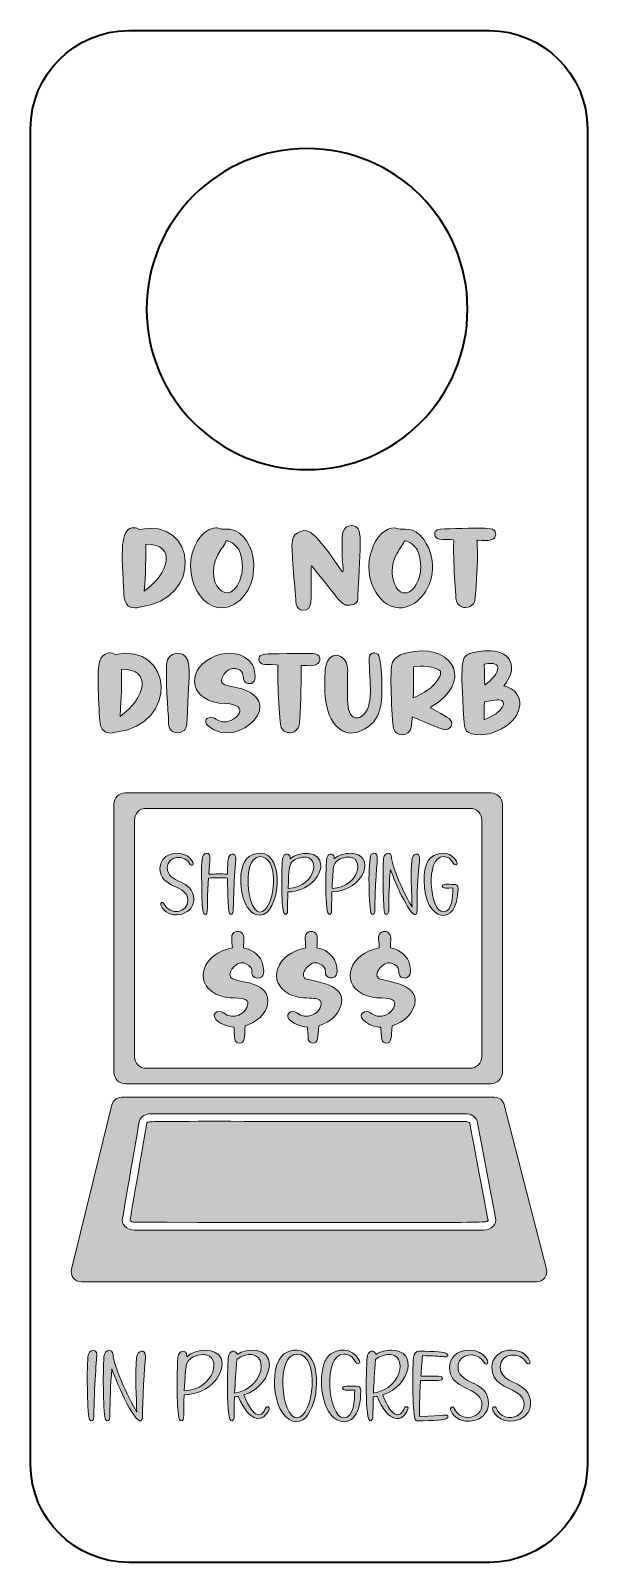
# Model space of a CAD drawing. Header units: inches. Extents: x 36 to 324, y 36 to 828.
import ezdxf

# ---------------------------------------------------------------- set-up
doc = ezdxf.new("R2010")
doc.units = ezdxf.units.IN
doc.header["$MEASUREMENT"] = 0
doc.layers.add('_U+0421_U+043B_U+043E_U+0439 1', color=7, linetype='Continuous')

msp = doc.modelspace()

# ---------------------------------------------------------------- hatches: boundary and pattern name
at = {"layer": '_U+0421_U+043B_U+043E_U+0439 1', "true_color": 0xffffff}
h = msp.add_hatch(color=7, dxfattribs=at)
h.dxf.hatch_style = 2
edge = h.paths.add_edge_path()
edge.add_spline(control_points=[(84.06, 540.14), (82.66, 562.15), (82.96, 570.96), (89.58, 570.96), (90.64, 570.96), (91.43, 570.62), (92.3, 570.14), (121.92, 576.22), (125.77, 533.93), (92.39, 529.88), (90.9, 529.74), (91.47, 529.48), (89.94, 529.48), (84.01, 529.48), (84.32, 535.36), (84.06, 540.14)], knot_values=[0, 0, 0, 0, 1, 1, 1, 2, 2, 2, 3, 3, 3, 4, 4, 4, 5, 5, 5, 5], degree=3, periodic=1)
edge = h.paths.add_edge_path()
edge.add_spline(control_points=[(95.54, 562.54), (95.54, 549.34), (95.51, 549.46), (94.81, 538.14), (107.22, 546.92), (112.22, 562.54), (95.54, 562.54)], knot_values=[0, 0, 0, 0, 1, 1, 1, 2, 2, 2, 2], degree=3, periodic=1)
edge = h.paths.add_edge_path()
edge.add_spline(control_points=[(122.34, 564.22), (123.97, 566.81), (125.9, 568.71), (128.14, 569.9), (131.86, 571.73), (133.62, 570.46), (134.62, 570.27), (135.03, 570.2), (135.68, 570.24), (136.1, 570.26), (152.19, 571.94), (158.17, 541.57), (141.46, 531.39), (125.24, 522.45), (112.14, 547.95), (122.34, 564.22)], knot_values=[0, 0, 0, 0, 1, 1, 1, 2, 2, 2, 3, 3, 3, 4, 4, 4, 5, 5, 5, 5], degree=3, periodic=1)
edge = h.paths.add_edge_path()
edge.add_spline(control_points=[(145.34, 547.28), (145.56, 548.28), (146.06, 555.46), (143.68, 559.63), (141.81, 562.6), (138.35, 564.37), (137.26, 564.19), (137.08, 564.16), (136.92, 563.71), (136.86, 563.54), (136.39, 562.38), (135.6, 561.26), (134.8, 560.15), (122.55, 543.52), (140.09, 525.57), (145.34, 547.28)], knot_values=[0, 0, 0, 0, 1, 1, 1, 2, 2, 2, 3, 3, 3, 4, 4, 4, 5, 5, 5, 5], degree=3, periodic=1)
edge = h.paths.add_edge_path()
edge.add_spline(control_points=[(173.38, 531.34), (173.22, 532.34), (171.2, 556.97), (171.2, 561.06), (171.2, 568.18), (173.92, 567.99), (175.25, 568.9), (180.29, 571.41), (184.52, 565.15), (187.55, 561.63), (201.04, 544.67), (197.09, 542.46), (197.09, 562.66), (197.09, 567.14), (197.22, 572.08), (202.02, 572.08), (208.51, 572.08), (206.39, 563.86), (205.26, 534.81), (205.25, 534.43), (205.21, 533.49), (205.02, 533.17), (204.45, 532), (203.42, 531.3), (201.93, 531.05), (196.91, 530.31), (197.94, 530.85), (182.37, 550.02), (182.3, 550.11), (181.38, 551.34), (181.28, 551.34), (181.17, 551.23), (181.16, 549.56), (181.16, 549.4), (180.86, 531.9), (182.1, 528.36), (176.89, 528.36), (175.23, 528.36), (173.62, 529.73), (173.38, 531.34)], knot_values=[0, 0, 0, 0, 1, 1, 1, 2, 2, 2, 3, 3, 3, 4, 4, 4, 5, 5, 5, 6, 6, 6, 7, 7, 7, 8, 8, 8, 9, 9, 9, 10, 10, 10, 11, 11, 11, 12, 12, 12, 13, 13, 13, 13], degree=3, periodic=1)
edge = h.paths.add_edge_path()
edge.add_spline(control_points=[(213.53, 539.5), (205.89, 554.32), (216.65, 574.15), (226.28, 570.47), (227.94, 569.71), (234.32, 572.2), (239.57, 564.75), (254.73, 541.31), (226.3, 514.59), (213.53, 539.5)], knot_values=[0, 0, 0, 0, 1, 1, 1, 2, 2, 2, 3, 3, 3, 3], degree=3, periodic=1)
edge = h.paths.add_edge_path()
edge.add_spline(control_points=[(237.58, 547.28), (237.79, 548.28), (238.3, 555.44), (235.91, 559.63), (235.2, 560.76), (233.3, 562.61), (232.22, 563.3), (231.11, 563.96), (229.77, 564.24), (229.49, 564.19), (229.31, 564.16), (229.16, 563.71), (229.1, 563.54), (227.89, 560.6), (220.6, 553.76), (223.8, 543.08), (226.57, 534.29), (234.65, 535.16), (237.58, 547.28)], knot_values=[0, 0, 0, 0, 1, 1, 1, 2, 2, 2, 3, 3, 3, 4, 4, 4, 5, 5, 5, 6, 6, 6, 6], degree=3, periodic=1)
edge = h.paths.add_edge_path()
edge.add_spline(control_points=[(256.28, 533.08), (255.72, 534.85), (254.32, 560.68), (254.96, 564.48), (254.96, 564.48), (254.99, 564.54), (254.99, 564.54), (254.99, 564.54), (254.96, 564.57), (254.96, 564.57), (254.96, 564.79), (251.49, 564.87), (251.27, 564.87), (247.91, 564.97), (246.57, 564.93), (245.73, 565.93), (244.39, 567.55), (244.96, 569.5), (247, 570.11), (248.45, 570.45), (262.59, 570.72), (267.32, 570.72), (272.95, 570.72), (275.96, 570.86), (276.55, 568.17), (276.92, 566.32), (275.64, 564.3), (271.47, 564.3), (271.37, 564.3), (266.96, 564.54), (266.89, 564.48), (266.89, 563.36), (267.34, 560.73), (266.98, 550.67), (265.98, 532.75), (266.18, 532.77), (264.47, 531.1), (261.91, 528.6), (257.42, 529.5), (256.28, 533.08)], knot_values=[0, 0, 0, 0, 1, 1, 1, 2, 2, 2, 3, 3, 3, 4, 4, 4, 5, 5, 5, 6, 6, 6, 7, 7, 7, 8, 8, 8, 9, 9, 9, 10, 10, 10, 11, 11, 11, 12, 12, 12, 13, 13, 13, 13], degree=3, periodic=1)
edge = h.paths.add_edge_path()
edge.add_spline(control_points=[(72.33, 468.24), (71.46, 470.21), (70.5, 493.43), (71.21, 499.59), (71.88, 505.46), (76, 507.54), (79.78, 505.45), (109.48, 511.54), (113.34, 469.25), (79.87, 465.18), (78.6, 465.06), (78.78, 464.79), (77.42, 464.79), (74.86, 464.79), (73.11, 466.13), (72.33, 468.24)], knot_values=[0, 0, 0, 0, 1, 1, 1, 2, 2, 2, 3, 3, 3, 4, 4, 4, 5, 5, 5, 5], degree=3, periodic=1)
edge = h.paths.add_edge_path()
edge.add_spline(control_points=[(83.02, 497.85), (83.02, 485.53), (83.08, 486.34), (82.29, 473.45), (95.44, 482.74), (99.18, 497.85), (83.02, 497.85)], knot_values=[0, 0, 0, 0, 1, 1, 1, 2, 2, 2, 2], degree=3, periodic=1)
edge = h.paths.add_edge_path()
edge.add_spline(control_points=[(107.47, 468.45), (107.33, 469.15), (107.26, 472.87), (107.26, 473.48), (107.14, 473.53), (105.74, 495.74), (106.35, 500.57), (106.69, 503.31), (108.52, 506.14), (112.16, 506.14), (119.48, 506.14), (118.14, 495.46), (117.67, 487.61), (116.79, 467.27), (117.02, 467.83), (115.52, 466.33), (112.87, 463.79), (108.48, 464.72), (107.47, 468.45)], knot_values=[0, 0, 0, 0, 1, 1, 1, 2, 2, 2, 3, 3, 3, 4, 4, 4, 5, 5, 5, 6, 6, 6, 6], degree=3, periodic=1)
edge = h.paths.add_edge_path()
edge.add_spline(control_points=[(127.85, 468.51), (125.07, 470.96), (127.28, 473.34), (129.97, 472.9), (131.35, 472.7), (133.18, 470.54), (136.12, 470.54), (142.13, 470.54), (150.65, 479.39), (136.66, 480.05), (118.21, 480.51), (116.05, 496.82), (129.18, 503.6), (135.63, 506.92), (143.56, 507.39), (148.76, 502.42), (151.15, 500.13), (151.53, 498.73), (152.06, 495.53), (152.89, 490.43), (149.59, 489.93), (147.9, 490.55), (146.17, 491.2), (146.17, 492.39), (146.11, 493.58), (145.87, 495.62), (145.17, 496.9), (144.03, 497.44), (142.89, 497.97), (141.98, 498.24), (141.29, 498.24), (138.74, 498.24), (136.33, 496.03), (135.53, 494.42), (133.4, 490.17), (136, 489.53), (140.72, 488.7), (171.85, 483.3), (143.01, 454.88), (127.85, 468.51)], knot_values=[0, 0, 0, 0, 1, 1, 1, 2, 2, 2, 3, 3, 3, 4, 4, 4, 5, 5, 5, 6, 6, 6, 7, 7, 7, 8, 8, 8, 9, 9, 9, 10, 10, 10, 11, 11, 11, 12, 12, 12, 13, 13, 13, 13], degree=3, periodic=1)
edge = h.paths.add_edge_path()
edge.add_spline(control_points=[(165.59, 467.75), (164.75, 469.43), (163.36, 495.91), (164.02, 499.78), (164.02, 499.78), (164.05, 499.84), (164.05, 499.84), (164.05, 499.84), (164.02, 499.87), (164.02, 499.87), (164.02, 500.11), (157.35, 500.31), (157.11, 500.33), (156.41, 500.39), (155.9, 500.49), (155.58, 500.63), (154.59, 501.08), (153.8, 502.41), (154.15, 503.69), (154.82, 505.87), (156.56, 505.67), (168.62, 505.93), (172.26, 506), (180.9, 506.16), (183.06, 505.75), (187.04, 504.85), (186.25, 500.11), (182.14, 499.69), (179.68, 499.44), (177.73, 499.81), (176.16, 499.81), (176.04, 499.81), (175.97, 499.8), (175.95, 499.78), (175.95, 481.19), (175.25, 470.52), (174.89, 468.81), (174.47, 466.83), (172.6, 465.36), (171.29, 465.11), (168.92, 464.65), (166.62, 465.56), (165.59, 467.75)], knot_values=[0, 0, 0, 0, 1, 1, 1, 2, 2, 2, 3, 3, 3, 4, 4, 4, 5, 5, 5, 6, 6, 6, 7, 7, 7, 8, 8, 8, 9, 9, 9, 10, 10, 10, 11, 11, 11, 12, 12, 12, 13, 13, 13, 14, 14, 14, 14], degree=3, periodic=1)
edge = h.paths.add_edge_path()
edge.add_spline(control_points=[(188.14, 489.1), (188.14, 490.6), (188.12, 495.36), (188.54, 498.69), (189.86, 508.12), (199.27, 506.25), (200, 498.45), (200.16, 496.71), (199.4, 482.58), (200.5, 477.05), (201.35, 473.25), (204.03, 471.18), (207.43, 473.63), (213.92, 478.53), (211.16, 490.82), (211.16, 503.6), (211.26, 506.66), (214.96, 507.12), (216.12, 504.81), (217.29, 502.46), (217.68, 492.35), (217.73, 489.78), (217.92, 479.03), (217.2, 469.26), (204.65, 465.09), (197.36, 463.39), (188.14, 468.94), (188.14, 489.1)], knot_values=[0, 0, 0, 0, 1, 1, 1, 2, 2, 2, 3, 3, 3, 4, 4, 4, 5, 5, 5, 6, 6, 6, 7, 7, 7, 8, 8, 8, 9, 9, 9, 9], degree=3, periodic=1)
edge = h.paths.add_edge_path()
edge.add_spline(control_points=[(223.97, 466.48), (222.99, 468.21), (221.73, 496.03), (222.79, 500.12), (223.83, 503.8), (226.19, 505.72), (234.36, 506.93), (255.02, 509.93), (264.92, 491.08), (243.24, 478.29), (243.07, 478.19), (242.96, 478.12), (242.9, 478.08), (242.6, 477.93), (243.57, 477.46), (243.86, 477.29), (250.62, 473.43), (253.83, 472.46), (253.83, 469.69), (253.83, 467.79), (252.32, 466.63), (250.56, 466.63), (249.32, 466.63), (245.77, 467.9), (239.9, 470.45), (239.53, 470.61), (233.85, 473.08), (233.45, 473.08), (233.38, 473.01), (232.96, 468.48), (232.95, 468.37), (232.84, 467.6), (232.7, 467), (232.52, 466.59), (232.11, 465.59), (230.7, 463.88), (228.12, 463.88), (226.57, 463.88), (224.9, 464.74), (223.97, 466.48)], knot_values=[0, 0, 0, 0, 1, 1, 1, 2, 2, 2, 3, 3, 3, 4, 4, 4, 5, 5, 5, 6, 6, 6, 7, 7, 7, 8, 8, 8, 9, 9, 9, 10, 10, 10, 11, 11, 11, 12, 12, 12, 13, 13, 13, 13], degree=3, periodic=1)
edge = h.paths.add_edge_path()
edge.add_spline(control_points=[(246.86, 492.67), (247.7, 493.91), (248.1, 494.73), (248.1, 496), (248.1, 496.28), (248.14, 496.66), (247.95, 496.85), (245.33, 499.43), (237.74, 499.75), (234.12, 499.03), (234.12, 485.66), (234.07, 485.92), (233.9, 482.98), (239.62, 485.6), (243.88, 488.03), (246.86, 492.67)], knot_values=[0, 0, 0, 0, 1, 1, 1, 2, 2, 2, 3, 3, 3, 4, 4, 4, 5, 5, 5, 5], degree=3, periodic=1)
edge = h.paths.add_edge_path()
edge.add_spline(control_points=[(260.07, 472.2), (258.26, 500.67), (258.96, 503.96), (262.44, 505.66), (264.82, 506.71), (279.84, 510.29), (283.9, 502.3), (286.09, 497.62), (283.94, 493.25), (280.82, 489.22), (292.46, 486.31), (291.46, 473.04), (279.58, 467), (275.98, 465.11), (273.05, 463.97), (268.92, 463.97), (260.51, 463.97), (260.44, 466.48), (260.07, 472.2)], knot_values=[0, 0, 0, 0, 1, 1, 1, 2, 2, 2, 3, 3, 3, 4, 4, 4, 5, 5, 5, 6, 6, 6, 6], degree=3, periodic=1)
edge = h.paths.add_edge_path()
edge.add_spline(control_points=[(278.15, 481.95), (276.27, 481.95), (270.9, 480.94), (270.85, 480.91), (270.48, 480.62), (270.58, 472.13), (270.58, 471.66), (280.48, 475.26), (283.27, 481.95), (278.15, 481.95)], knot_values=[0, 0, 0, 0, 1, 1, 1, 2, 2, 2, 3, 3, 3, 3], degree=3, periodic=1)
edge = h.paths.add_edge_path()
edge.add_spline(control_points=[(277.73, 498.42), (277.73, 501.25), (273.3, 501.03), (270.67, 500.42), (270.67, 499.42), (270.73, 495.77), (270.94, 489.67), (270.96, 489.67), (271.08, 489.75), (271.31, 489.9), (274.05, 491.77), (277.73, 495.91), (277.73, 498.42)], knot_values=[0, 0, 0, 0, 1, 1, 1, 2, 2, 2, 3, 3, 3, 4, 4, 4, 4], degree=3, periodic=1)
edge = h.paths.add_edge_path()
edge.add_spline(control_points=[(66.5, 109.83), (65.35, 111.46), (64.96, 133.91), (65.65, 142.32), (66.02, 146.56), (70.29, 146.66), (70.29, 143.41), (70.29, 143.41), (68.74, 126.02), (68.74, 111.41), (68.74, 109.36), (67.36, 108.59), (66.5, 109.83)], knot_values=[0, 0, 0, 0, 1, 1, 1, 2, 2, 2, 3, 3, 3, 4, 4, 4, 4], degree=3, periodic=1)
edge = h.paths.add_edge_path()
edge.add_spline(control_points=[(78, 136.06), (77.32, 127.04), (77.01, 120.79), (77.01, 111.41), (77.01, 109.36), (75.66, 108.59), (74.79, 109.83), (73.65, 111.46), (73.26, 133.91), (73.95, 142.32), (74.31, 146.52), (78.47, 146.7), (78.63, 143.4), (78.89, 138.16), (85.76, 122.03), (91, 113.64), (90.58, 120.17), (90.15, 133.76), (90.82, 141.89), (91.18, 145.87), (95.46, 146.41), (95.46, 142.68), (95.46, 142.68), (93.94, 124.85), (93.92, 114.25), (93.92, 112.25), (94.06, 110.8), (93.57, 109.86), (91.01, 104.93), (80.65, 128.35), (78, 136.06)], knot_values=[0, 0, 0, 0, 1, 1, 1, 2, 2, 2, 3, 3, 3, 4, 4, 4, 5, 5, 5, 6, 6, 6, 7, 7, 7, 8, 8, 8, 9, 9, 9, 10, 10, 10, 10], degree=3, periodic=1)
edge = h.paths.add_edge_path()
edge.add_spline(control_points=[(113.9, 109.23), (113.56, 109.23), (113.25, 109.43), (112.97, 109.82), (111.89, 111.37), (111.27, 128.83), (112.17, 141.89), (112.42, 146.02), (116.74, 146.11), (116.74, 143.03), (116.74, 143.03), (116.74, 142.32), (116.74, 142.32), (121.49, 146.88), (132.5, 147.01), (134.49, 141.51), (137.18, 134.05), (129.11, 123.08), (115.39, 122.63), (115, 112.49), (115.81, 109.23), (113.9, 109.23)], knot_values=[0, 0, 0, 0, 1, 1, 1, 2, 2, 2, 3, 3, 3, 4, 4, 4, 5, 5, 5, 6, 6, 6, 7, 7, 7, 7], degree=3, periodic=1)
edge = h.paths.add_edge_path()
edge.add_spline(control_points=[(115.49, 124.64), (131.4, 125.32), (135.46, 143.46), (125.3, 143.46), (121.64, 143.46), (117.27, 141.55), (116.51, 137.94), (116.17, 136.28), (115.83, 131.85), (115.49, 124.64)], knot_values=[0, 0, 0, 0, 1, 1, 1, 2, 2, 2, 3, 3, 3, 3], degree=3, periodic=1)
edge = h.paths.add_edge_path()
edge.add_spline(control_points=[(138.23, 141.89), (138.51, 145.73), (142.26, 146.11), (142.79, 143.56), (147.8, 146.78), (159.51, 147.38), (159.51, 138.11), (159.51, 132.25), (154.26, 125.18), (146.34, 122.56), (151.59, 109.33), (155.65, 111.03), (157.61, 115.87), (158.16, 117.16), (159.93, 116.36), (159.41, 115.18), (156.57, 108.47), (149.49, 107.19), (143.4, 121.82), (142.77, 121.7), (142.13, 121.61), (141.47, 121.54), (141.09, 111.49), (141.61, 110.79), (140.89, 109.79), (136.84, 104.23), (137.79, 135.19), (138.23, 141.89)], knot_values=[0, 0, 0, 0, 1, 1, 1, 2, 2, 2, 3, 3, 3, 4, 4, 4, 5, 5, 5, 6, 6, 6, 7, 7, 7, 8, 8, 8, 9, 9, 9, 9], degree=3, periodic=1)
edge = h.paths.add_edge_path()
edge.add_spline(control_points=[(141.54, 123.57), (149.43, 124.57), (155.28, 131.08), (155.28, 137.51), (155.28, 144.98), (146.91, 144.65), (142.69, 140.93), (142.15, 134.41), (141.76, 128.62), (141.54, 123.57)], knot_values=[0, 0, 0, 0, 1, 1, 1, 2, 2, 2, 3, 3, 3, 3], degree=3, periodic=1)
edge = h.paths.add_edge_path()
edge.add_spline(control_points=[(173.69, 108.72), (161.44, 108.72), (158.43, 137.4), (167.03, 143.8), (169.91, 145.95), (177.67, 147.78), (181.5, 140.8), (187.05, 130.56), (182.48, 108.72), (173.69, 108.72)], knot_values=[0, 0, 0, 0, 1, 1, 1, 2, 2, 2, 3, 3, 3, 3], degree=3, periodic=1)
edge = h.paths.add_edge_path()
edge.add_spline(control_points=[(173.69, 110.72), (182.34, 110.72), (186.3, 143.69), (173.69, 143.69), (162.76, 143.69), (165.46, 110.72), (173.69, 110.72)], knot_values=[0, 0, 0, 0, 1, 1, 1, 2, 2, 2, 2], degree=3, periodic=1)
edge = h.paths.add_edge_path()
edge.add_spline(control_points=[(198.32, 108.72), (186.88, 108.72), (184.73, 129.22), (187.61, 138.29), (188.38, 140.71), (189.61, 142.54), (191.3, 143.8), (194.14, 145.92), (202.2, 147.98), (206.05, 140.27), (206.92, 138.42), (204.82, 138.21), (203.87, 139.89), (202.51, 142.42), (200.54, 143.69), (197.97, 143.69), (187.04, 143.69), (189.74, 110.72), (197.97, 110.72), (203.19, 110.72), (203.65, 119.78), (203.65, 124.99), (200.27, 124.99), (198.7, 124.81), (197.85, 125.32), (196.78, 125.97), (197.29, 127.19), (199.41, 127.19), (205.45, 127.1), (206.76, 127.57), (206.76, 124.69), (206.76, 119.38), (205.95, 115.39), (204.33, 112.73), (202.71, 110.06), (200.71, 108.72), (198.32, 108.72)], knot_values=[0, 0, 0, 0, 1, 1, 1, 2, 2, 2, 3, 3, 3, 4, 4, 4, 5, 5, 5, 6, 6, 6, 7, 7, 7, 8, 8, 8, 9, 9, 9, 10, 10, 10, 11, 11, 11, 12, 12, 12, 12], degree=3, periodic=1)
edge = h.paths.add_edge_path()
edge.add_spline(control_points=[(210.02, 141.89), (210.31, 145.71), (214.05, 146.13), (214.58, 143.56), (216.88, 145.04), (219.97, 145.69), (222.62, 145.69), (236.68, 145.69), (232.59, 127.34), (218.13, 122.56), (223.39, 109.33), (227.45, 111.03), (229.41, 115.87), (229.96, 117.16), (231.73, 116.36), (231.21, 115.18), (228.32, 108.35), (221.26, 107.25), (215.19, 121.82), (214.57, 121.7), (213.93, 121.61), (213.27, 121.54), (212.88, 111.49), (213.41, 110.79), (212.68, 109.79), (208.64, 104.23), (209.59, 135.19), (210.02, 141.89)], knot_values=[0, 0, 0, 0, 1, 1, 1, 2, 2, 2, 3, 3, 3, 4, 4, 4, 5, 5, 5, 6, 6, 6, 7, 7, 7, 8, 8, 8, 9, 9, 9, 9], degree=3, periodic=1)
edge = h.paths.add_edge_path()
edge.add_spline(control_points=[(213.34, 123.57), (229.31, 125.59), (232.08, 147.43), (217.87, 142.85), (216.61, 142.45), (215.48, 141.8), (214.48, 140.93), (213.94, 134.41), (213.56, 128.62), (213.34, 123.57)], knot_values=[0, 0, 0, 0, 1, 1, 1, 2, 2, 2, 3, 3, 3, 3], degree=3, periodic=1)
edge = h.paths.add_edge_path()
edge.add_spline(control_points=[(235.82, 109.23), (235.5, 109.23), (235.2, 109.43), (234.91, 109.82), (233.78, 111.38), (233.34, 133.29), (234.05, 141.89), (234.25, 144.14), (235.58, 145.18), (236.79, 145.18), (245.42, 145.18), (250.28, 144.75), (251.36, 143.89), (252.34, 143.06), (251.99, 141.94), (249.76, 142.29), (247.43, 142.62), (243.75, 142.82), (238.71, 142.9), (238.36, 139.07), (238.07, 135.51), (237.85, 132.24), (237.85, 132.24), (246.9, 132.24), (246.9, 132.24), (249.7, 132.24), (249.73, 130.03), (246.85, 130.03), (246.85, 130.03), (237.7, 130.03), (237.7, 130.03), (237.09, 120.18), (237.14, 115.25), (237.14, 111.46), (250.31, 111.61), (251.87, 112.94), (251.87, 111.43), (251.87, 111.11), (251.7, 110.81), (251.36, 110.52), (250.31, 109.66), (245.13, 109.23), (235.82, 109.23)], knot_values=[0, 0, 0, 0, 1, 1, 1, 2, 2, 2, 3, 3, 3, 4, 4, 4, 5, 5, 5, 6, 6, 6, 7, 7, 7, 8, 8, 8, 9, 9, 9, 10, 10, 10, 11, 11, 11, 12, 12, 12, 13, 13, 13, 14, 14, 14, 14], degree=3, periodic=1)
edge = h.paths.add_edge_path()
edge.add_spline(control_points=[(253.27, 114.83), (252.69, 116.21), (254.46, 116.97), (254.94, 115.89), (258.02, 109), (265.92, 109.98), (268.53, 114.25), (269.92, 116.53), (269.61, 119.56), (268.35, 121.29), (264.27, 126.92), (252.74, 126.26), (252.74, 136.87), (252.74, 141.45), (256.18, 145.69), (263.21, 145.69), (270.89, 145.69), (274.36, 138.52), (271.57, 138.52), (271.23, 138.52), (270.97, 138.71), (270.78, 139.1), (268.33, 144.21), (260.41, 144.69), (257.86, 140.13), (256.59, 137.86), (256.98, 134.95), (258.1, 133.35), (261.97, 127.81), (272.86, 128.56), (272.86, 118.2), (272.86, 107.85), (256.98, 105.4), (253.27, 114.83)], knot_values=[0, 0, 0, 0, 1, 1, 1, 2, 2, 2, 3, 3, 3, 4, 4, 4, 5, 5, 5, 6, 6, 6, 7, 7, 7, 8, 8, 8, 9, 9, 9, 10, 10, 10, 11, 11, 11, 11], degree=3, periodic=1)
edge = h.paths.add_edge_path()
edge.add_spline(control_points=[(274.94, 115.39), (274.94, 116.32), (276.3, 116.86), (276.74, 115.89), (278.86, 111.15), (283.76, 109.65), (287.72, 111.83), (292.08, 114.22), (292.91, 120.43), (287.37, 123.8), (281.89, 127.13), (274.53, 128.4), (274.53, 136.87), (274.53, 147.34), (291.04, 148.84), (294.32, 139.76), (294.69, 138.66), (293.12, 137.96), (292.57, 139.1), (289.56, 145.38), (278.86, 144.4), (278.86, 137.13), (278.86, 129.93), (287.02, 129.95), (291.92, 125.27), (295.7, 121.64), (296.32, 113.22), (289.25, 110.03), (281.52, 106.53), (274.94, 112.25), (274.94, 115.39)], knot_values=[0, 0, 0, 0, 1, 1, 1, 2, 2, 2, 3, 3, 3, 4, 4, 4, 5, 5, 5, 6, 6, 6, 7, 7, 7, 8, 8, 8, 9, 9, 9, 10, 10, 10, 10], degree=3, periodic=1)
edge = h.paths.add_edge_path()
edge.add_spline(control_points=[(79.03, 427.88), (79.03, 427.88), (79.03, 289.47), (79.03, 289.47), (79.03, 286.16), (81.72, 283.48), (85.03, 283.48), (85.03, 283.48), (274.04, 283.48), (274.04, 283.48), (277.35, 283.48), (280.03, 286.16), (280.03, 289.47), (280.03, 289.47), (280.03, 427.88), (280.03, 427.88), (280.03, 431.19), (277.35, 433.87), (274.04, 433.87), (274.04, 433.87), (85.03, 433.87), (85.03, 433.87), (81.72, 433.87), (79.03, 431.19), (79.03, 427.88)], knot_values=[0, 0, 0, 0, 1, 1, 1, 2, 2, 2, 3, 3, 3, 4, 4, 4, 5, 5, 5, 6, 6, 6, 7, 7, 7, 8, 8, 8, 8], degree=3, periodic=1)
edge = h.paths.add_edge_path()
edge.add_spline(control_points=[(263.36, 291.47), (263.36, 291.47), (95.7, 291.47), (95.7, 291.47), (92.39, 291.47), (89.71, 294.15), (89.71, 297.46), (89.71, 297.46), (89.71, 419.89), (89.71, 419.89), (89.71, 423.2), (92.39, 425.88), (95.7, 425.88), (95.7, 425.88), (263.36, 425.88), (263.36, 425.88), (266.67, 425.88), (269.36, 423.2), (269.36, 419.89), (269.36, 419.89), (269.36, 297.46), (269.36, 297.46), (269.36, 294.15), (266.67, 291.47), (263.36, 291.47)], knot_values=[0, 0, 0, 0, 1, 1, 1, 2, 2, 2, 3, 3, 3, 4, 4, 4, 5, 5, 5, 6, 6, 6, 7, 7, 7, 8, 8, 8, 8], degree=3, periodic=1)
edge = h.paths.add_edge_path()
edge.add_spline(control_points=[(263.17, 263.09), (262.92, 263.49), (262.06, 263.98), (260.86, 263.98), (88.72, 263.98), (96.88, 264.41), (96.08, 263.09), (96.05, 262.91), (87.38, 212.83), (87.48, 212.68), (87.78, 212.27), (88.62, 211.82), (89.77, 211.82), (276.37, 211.82), (273.22, 211.28), (272.58, 212.94), (272.45, 213.44), (263.26, 262.58), (263.17, 263.09)], knot_values=[0, 0, 0, 0, 1, 1, 1, 2, 2, 2, 3, 3, 3, 4, 4, 4, 5, 5, 5, 6, 6, 6, 6], degree=3, periodic=1)
edge = h.paths.add_edge_path()
edge.add_spline(control_points=[(302.86, 187.57), (302.86, 187.57), (281.03, 272.62), (281.03, 272.62), (280.44, 274.91), (278.38, 276.51), (276.01, 276.51), (276.01, 276.51), (83.09, 276.51), (83.09, 276.51), (80.71, 276.51), (78.63, 274.88), (78.06, 272.57), (78.06, 272.57), (57.13, 187.52), (57.13, 187.52), (56.33, 184.26), (58.8, 181.1), (62.16, 181.1), (62.16, 181.1), (297.84, 181.1), (297.84, 181.1), (301.22, 181.1), (303.7, 184.29), (302.86, 187.57)], knot_values=[0, 0, 0, 0, 1, 1, 1, 2, 2, 2, 3, 3, 3, 4, 4, 4, 5, 5, 5, 6, 6, 6, 7, 7, 7, 8, 8, 8, 8], degree=3, periodic=1)
edge = h.paths.add_edge_path()
edge.add_spline(control_points=[(270.23, 207.82), (270.23, 207.82), (89.77, 207.82), (89.77, 207.82), (85.57, 207.82), (82.62, 210.89), (83.58, 214.08), (83.63, 214.34), (92.18, 264.08), (92.26, 264.32), (93.04, 266.51), (95.5, 267.98), (98.39, 267.98), (98.39, 267.98), (260.86, 267.98), (260.86, 267.98), (263.58, 267.98), (266.36, 266.59), (267.05, 264.06), (267.05, 264.06), (276.4, 214.14), (276.4, 214.14), (277.43, 210.88), (274.39, 207.82), (270.23, 207.82)], knot_values=[0, 0, 0, 0, 1, 1, 1, 2, 2, 2, 3, 3, 3, 4, 4, 4, 5, 5, 5, 6, 6, 6, 7, 7, 7, 8, 8, 8, 8], degree=3, periodic=1)
edge = h.paths.add_edge_path()
edge.add_spline(control_points=[(103.37, 375.88), (102.86, 377.08), (104.4, 377.73), (104.82, 376.8), (107.99, 369.7), (117.38, 372.12), (117.38, 378.25), (117.29, 386.77), (102.9, 384.04), (102.9, 394.99), (102.9, 402.13), (111.64, 404.38), (116.9, 401.34), (118.86, 400.21), (120.11, 398.05), (120.11, 397.19), (120.11, 396.46), (118.99, 396.01), (118.55, 396.92), (115.94, 402.36), (106.66, 401.55), (106.66, 395.21), (106.66, 386.63), (120.35, 389.62), (120.35, 378.8), (120.35, 369.79), (106.57, 367.74), (103.37, 375.88)], knot_values=[0, 0, 0, 0, 1, 1, 1, 2, 2, 2, 3, 3, 3, 4, 4, 4, 5, 5, 5, 6, 6, 6, 7, 7, 7, 8, 8, 8, 9, 9, 9, 9], degree=3, periodic=1)
edge = h.paths.add_edge_path()
edge.add_spline(control_points=[(138.88, 371.54), (137.93, 372.86), (137.86, 388.25), (137.85, 389.85), (134.64, 390.06), (131.18, 390.06), (127.99, 389.83), (126.93, 373.71), (128.16, 371.02), (126.3, 371.02), (125.27, 371.02), (124.45, 372.07), (124.45, 392.18), (124.45, 397.3), (124.16, 402.63), (127.13, 402.63), (129.67, 402.63), (128.62, 399.15), (128.12, 391.78), (131.29, 392.04), (134.7, 392.03), (137.85, 391.83), (137.85, 394.32), (137.95, 396.82), (138.16, 399.34), (138.42, 402.86), (142.18, 403.2), (142.18, 400.02), (142.18, 400.01), (140.82, 386.41), (140.82, 372.89), (140.82, 371.34), (139.73, 370.37), (138.88, 371.54)], knot_values=[0, 0, 0, 0, 1, 1, 1, 2, 2, 2, 3, 3, 3, 4, 4, 4, 5, 5, 5, 6, 6, 6, 7, 7, 7, 8, 8, 8, 9, 9, 9, 10, 10, 10, 11, 11, 11, 11], degree=3, periodic=1)
edge = h.paths.add_edge_path()
edge.add_spline(control_points=[(154.72, 370.58), (150.16, 370.58), (147.38, 375.02), (146.02, 379.37), (144.44, 384.41), (141.9, 402.63), (154.72, 402.63), (168.35, 402.63), (164.62, 370.58), (154.72, 370.58)], knot_values=[0, 0, 0, 0, 1, 1, 1, 2, 2, 2, 3, 3, 3, 3], degree=3, periodic=1)
edge = h.paths.add_edge_path()
edge.add_spline(control_points=[(157.53, 373.75), (162.97, 379.83), (164.08, 400.9), (154.72, 400.9), (143.7, 400.9), (148.9, 364.07), (157.53, 373.75)], knot_values=[0, 0, 0, 0, 1, 1, 1, 2, 2, 2, 2], degree=3, periodic=1)
edge = h.paths.add_edge_path()
edge.add_spline(control_points=[(166.27, 399.34), (166.43, 402.08), (168.72, 402.81), (169.75, 401.68), (170.28, 401.1), (170.23, 400.48), (170.23, 399.71), (174.58, 403.89), (186.13, 404.32), (186.13, 396.37), (186.13, 390.62), (179.66, 382.99), (169.06, 382.64), (168.96, 380.01), (168.91, 376.76), (168.91, 372.89), (168.91, 372.29), (168.79, 371.83), (168.56, 371.51), (165.04, 366.67), (165.87, 393.52), (166.27, 399.34)], knot_values=[0, 0, 0, 0, 1, 1, 1, 2, 2, 2, 3, 3, 3, 4, 4, 4, 5, 5, 5, 6, 6, 6, 7, 7, 7, 7], degree=3, periodic=1)
edge = h.paths.add_edge_path()
edge.add_spline(control_points=[(169.15, 384.38), (184.51, 385.04), (186.93, 404.21), (174.5, 400.19), (169.31, 398.5), (169.67, 395.56), (169.15, 384.38)], knot_values=[0, 0, 0, 0, 1, 1, 1, 2, 2, 2, 2], degree=3, periodic=1)
edge = h.paths.add_edge_path()
edge.add_spline(control_points=[(189.05, 399.34), (189.21, 402.08), (191.49, 402.82), (192.53, 401.68), (193.06, 401.1), (193, 400.48), (193, 399.71), (195.17, 401.79), (198.52, 402.63), (201.38, 402.63), (214.88, 402.63), (209.15, 383.21), (191.84, 382.64), (191.74, 380.01), (191.69, 376.76), (191.69, 372.89), (191.69, 372.29), (191.57, 371.83), (191.33, 371.51), (187.85, 366.73), (188.64, 393.42), (189.05, 399.34)], knot_values=[0, 0, 0, 0, 1, 1, 1, 2, 2, 2, 3, 3, 3, 4, 4, 4, 5, 5, 5, 6, 6, 6, 7, 7, 7, 7], degree=3, periodic=1)
edge = h.paths.add_edge_path()
edge.add_spline(control_points=[(191.93, 384.38), (207.26, 385.04), (209.76, 404.23), (197.28, 400.19), (195.28, 399.54), (193.27, 398.1), (192.81, 395.91), (192.51, 394.48), (192.22, 390.63), (191.93, 384.38)], knot_values=[0, 0, 0, 0, 1, 1, 1, 2, 2, 2, 3, 3, 3, 3], degree=3, periodic=1)
edge = h.paths.add_edge_path()
edge.add_spline(control_points=[(212.11, 371.54), (211.18, 372.87), (210.18, 399.94), (212.24, 401.93), (213.08, 402.75), (214.16, 402.93), (214.96, 402.06), (216.19, 400.65), (214.06, 392.39), (214.06, 375.44), (214.06, 373.5), (214.23, 372.23), (213.71, 371.51), (213.25, 370.88), (212.62, 370.83), (212.11, 371.54)], knot_values=[0, 0, 0, 0, 1, 1, 1, 2, 2, 2, 3, 3, 3, 4, 4, 4, 5, 5, 5, 5], degree=3, periodic=1)
edge = h.paths.add_edge_path()
edge.add_spline(control_points=[(222.09, 394.29), (221.5, 386.61), (221.23, 381.12), (221.23, 372.91), (221.23, 371.17), (220.07, 370.46), (219.31, 371.54), (218.26, 373.03), (218.01, 392.81), (218.57, 399.71), (218.82, 402.57), (221.07, 403.26), (222.11, 402.1), (222.82, 401.31), (222.53, 400.37), (222.81, 399.18), (224.4, 392.29), (229.55, 380.95), (233.36, 374.85), (233.18, 377.57), (232.06, 399.59), (234.06, 401.5), (234.55, 401.96), (235.05, 402.19), (235.58, 402.19), (238.98, 402.19), (235.94, 396.6), (235.89, 375.37), (235.89, 373.64), (236.01, 372.39), (235.59, 371.57), (233.46, 367.45), (224.57, 387.06), (222.09, 394.29)], knot_values=[0, 0, 0, 0, 1, 1, 1, 2, 2, 2, 3, 3, 3, 4, 4, 4, 5, 5, 5, 6, 6, 6, 7, 7, 7, 8, 8, 8, 9, 9, 9, 10, 10, 10, 11, 11, 11, 11], degree=3, periodic=1)
edge = h.paths.add_edge_path()
edge.add_spline(control_points=[(239.49, 388.53), (239.49, 396.43), (241.58, 402.63), (249.47, 402.63), (254.28, 402.63), (256.66, 398.3), (256.66, 397.3), (256.66, 396.24), (255.24, 396.44), (254.59, 397.61), (253.4, 399.8), (251.7, 400.9), (249.47, 400.9), (240.02, 400.9), (242.34, 372.32), (249.47, 372.32), (254, 372.32), (254.39, 380.16), (254.39, 384.69), (251.77, 384.69), (248.9, 384.37), (248.9, 385.63), (248.9, 386.36), (249.96, 386.6), (250.72, 386.6), (255.94, 386.52), (257.1, 386.93), (257.1, 384.42), (257.1, 363.69), (239.49, 366.97), (239.49, 388.53)], knot_values=[0, 0, 0, 0, 1, 1, 1, 2, 2, 2, 3, 3, 3, 4, 4, 4, 5, 5, 5, 6, 6, 6, 7, 7, 7, 8, 8, 8, 9, 9, 9, 10, 10, 10, 10], degree=3, periodic=1)
edge = h.paths.add_edge_path()
edge.add_spline(control_points=[(141.65, 306.28), (141.46, 307.24), (141.17, 312.67), (141.17, 312.67), (134.85, 313.19), (128.77, 317.53), (131.69, 320.11), (132.43, 320.89), (134.58, 321.14), (135.78, 320.08), (140.74, 316.28), (147.89, 319.33), (148.28, 324.81), (148.33, 325.58), (148.4, 325.77), (147.95, 326.29), (145.79, 328.96), (138.28, 326.53), (131.78, 329.86), (119.9, 336.12), (125.12, 350.97), (140.38, 353.78), (140.27, 355.15), (140.02, 357.6), (140.02, 359.05), (140.02, 362.08), (143.34, 363.21), (145.21, 361.44), (146.86, 359.88), (146.13, 357.5), (146.13, 353.75), (146.18, 353.71), (147.23, 353.46), (147.28, 353.45), (151.1, 352.65), (155.39, 349.03), (156.01, 345.39), (156.88, 341.89), (157.13, 338.13), (153.43, 338.13), (152.5, 338.13), (151.31, 338.61), (150.77, 339.52), (149.86, 341.12), (151.76, 343.34), (147.65, 345.39), (145.98, 346.23), (143.97, 346.83), (141.02, 343.73), (139.85, 342.49), (138.59, 340.28), (139.32, 338.82), (141.01, 335.27), (158.76, 337.5), (158.76, 326.17), (158.76, 321.96), (155.26, 316.34), (148.31, 313.94), (148.31, 313.94), (147.01, 313.46), (147.01, 313.46), (146.59, 307.38), (146.78, 304.5), (143.98, 304.5), (142.99, 304.49), (142.01, 305.2), (141.65, 306.28)], knot_values=[0, 0, 0, 0, 1, 1, 1, 2, 2, 2, 3, 3, 3, 4, 4, 4, 5, 5, 5, 6, 6, 6, 7, 7, 7, 8, 8, 8, 9, 9, 9, 10, 10, 10, 11, 11, 11, 12, 12, 12, 13, 13, 13, 14, 14, 14, 15, 15, 15, 16, 16, 16, 17, 17, 17, 18, 18, 18, 19, 19, 19, 20, 20, 20, 21, 21, 21, 22, 22, 22, 22], degree=3, periodic=1)
edge = h.paths.add_edge_path()
edge.add_spline(control_points=[(179.65, 306.28), (179.46, 307.22), (179.17, 312.67), (179.17, 312.67), (172.96, 313.18), (166.74, 317.51), (169.69, 320.11), (170.43, 320.89), (172.58, 321.14), (173.78, 320.08), (178.68, 316.32), (185.36, 319.4), (186.18, 323.96), (187.3, 330.2), (177.78, 325.76), (169.78, 329.86), (157.83, 336.16), (163.17, 350.98), (178.38, 353.78), (178.01, 358.45), (177.42, 360.53), (179.53, 361.86), (180.3, 362.37), (181.88, 362.37), (182.65, 361.86), (185.05, 360.52), (184.13, 357.71), (184.13, 353.75), (184.17, 353.71), (185.23, 353.46), (185.28, 353.45), (187.4, 353), (189.34, 351.92), (191.1, 350.21), (193.87, 347.64), (193.9, 345.83), (194.37, 343.52), (195.77, 336.66), (189.08, 337.32), (188.57, 340.14), (188.21, 342.09), (189.13, 343.65), (185.65, 345.39), (183.73, 346.35), (181.78, 346.64), (179.01, 343.73), (177.47, 342.09), (176.13, 339.22), (178.05, 337.95), (180.8, 336.13), (202.18, 335.65), (195.79, 322.11), (193.09, 316.48), (188.73, 314.84), (185.01, 313.45), (184.59, 307.38), (184.78, 304.49), (181.98, 304.49), (180.99, 304.49), (180.01, 305.2), (179.65, 306.28)], knot_values=[0, 0, 0, 0, 1, 1, 1, 2, 2, 2, 3, 3, 3, 4, 4, 4, 5, 5, 5, 6, 6, 6, 7, 7, 7, 8, 8, 8, 9, 9, 9, 10, 10, 10, 11, 11, 11, 12, 12, 12, 13, 13, 13, 14, 14, 14, 15, 15, 15, 16, 16, 16, 17, 17, 17, 18, 18, 18, 19, 19, 19, 20, 20, 20, 20], degree=3, periodic=1)
edge = h.paths.add_edge_path()
edge.add_spline(control_points=[(217.65, 306.28), (217.49, 307.08), (217.17, 312.67), (217.17, 312.67), (213.68, 312.96), (210.98, 313.81), (208.23, 316.33), (204.53, 319.7), (209.57, 322.04), (211.78, 320.08), (212.52, 319.52), (214.33, 318.71), (215.29, 318.45), (221.86, 317.25), (225.66, 324.29), (223.95, 326.29), (221.8, 328.95), (214.25, 326.54), (207.78, 329.86), (195.9, 336.13), (201.13, 350.97), (216.38, 353.78), (215.98, 358.81), (215.47, 360.56), (217.53, 361.86), (218.64, 362.6), (220.83, 362.36), (221.65, 360.89), (222.73, 359.54), (222.13, 357.52), (222.13, 353.75), (222.17, 353.71), (223.23, 353.46), (223.28, 353.44), (227.09, 352.65), (231.39, 349.03), (232, 345.39), (232.18, 344.67), (232.58, 342.61), (232.58, 341.67), (232.58, 336.84), (227.04, 337.57), (226.57, 340.14), (226.38, 341.14), (226.56, 342.19), (226.16, 343.18), (225.54, 344.69), (223.01, 345.81), (222.01, 346), (218.24, 346.74), (212.89, 340.05), (216.05, 337.94), (218.8, 336.13), (240.18, 335.65), (233.79, 322.11), (231.09, 316.48), (226.73, 314.84), (223.01, 313.45), (222.59, 307.38), (222.78, 304.49), (219.98, 304.49), (218.99, 304.49), (218.01, 305.2), (217.65, 306.28)], knot_values=[0, 0, 0, 0, 1, 1, 1, 2, 2, 2, 3, 3, 3, 4, 4, 4, 5, 5, 5, 6, 6, 6, 7, 7, 7, 8, 8, 8, 9, 9, 9, 10, 10, 10, 11, 11, 11, 12, 12, 12, 13, 13, 13, 14, 14, 14, 15, 15, 15, 16, 16, 16, 17, 17, 17, 18, 18, 18, 19, 19, 19, 20, 20, 20, 21, 21, 21, 21], degree=3, periodic=1)

# ---------------------------------------------------------------- linework, layer by layer
at = {"layer": '_U+0421_U+043B_U+043E_U+0439 1', "color": 1, "lineweight": 35, "true_color": 0xff0000}
for points, knots in [([(36, 777.28), (36, 777.28), (36, 86.72), (36, 86.72), (36, 58.71), (58.71, 36), (86.72, 36), (86.72, 36), (273.28, 36), (273.28, 36), (301.29, 36), (324, 58.71), (324, 86.72), (324, 86.72), (324, 777.28), (324, 777.28), (324, 805.29), (301.29, 828), (273.28, 828), (273.28, 828), (86.72, 828), (86.72, 828), (58.71, 828), (36, 805.29), (36, 777.28)], [0, 0, 0, 0, 1, 1, 1, 2, 2, 2, 3, 3, 3, 4, 4, 4, 5, 5, 5, 6, 6, 6, 7, 7, 7, 8, 8, 8, 8]), ([(179, 601), (133.16, 601), (96, 638.16), (96, 684), (96, 729.84), (133.16, 767), (179, 767), (224.84, 767), (262, 729.84), (262, 684), (262, 638.16), (224.84, 601), (179, 601)], [0, 0, 0, 0, 1, 1, 1, 2, 2, 2, 3, 3, 3, 4, 4, 4, 4])]:
    msp.add_open_spline(points, degree=3, knots=knots, dxfattribs=at)
at = {"layer": '_U+0421_U+043B_U+043E_U+0439 1', "lineweight": 0}
for points, knots in [([(84.06, 540.14), (82.66, 562.15), (82.96, 570.96), (89.58, 570.96), (90.64, 570.96), (91.43, 570.62), (92.3, 570.14), (121.92, 576.22), (125.77, 533.93), (92.39, 529.88), (90.9, 529.74), (91.47, 529.48), (89.94, 529.48), (84.01, 529.48), (84.32, 535.36), (84.06, 540.14)], [0, 0, 0, 0, 1, 1, 1, 2, 2, 2, 3, 3, 3, 4, 4, 4, 5, 5, 5, 5]), ([(122.34, 564.22), (123.97, 566.81), (125.9, 568.71), (128.14, 569.9), (131.86, 571.73), (133.62, 570.46), (134.62, 570.27), (135.03, 570.2), (135.68, 570.24), (136.1, 570.26), (152.19, 571.94), (158.17, 541.57), (141.46, 531.39), (125.24, 522.45), (112.14, 547.95), (122.34, 564.22)], [0, 0, 0, 0, 1, 1, 1, 2, 2, 2, 3, 3, 3, 4, 4, 4, 5, 5, 5, 5]), ([(173.38, 531.34), (173.22, 532.34), (171.2, 556.97), (171.2, 561.06), (171.2, 568.18), (173.92, 567.99), (175.25, 568.9), (180.29, 571.41), (184.52, 565.15), (187.55, 561.63), (201.04, 544.67), (197.09, 542.46), (197.09, 562.66), (197.09, 567.14), (197.22, 572.08), (202.02, 572.08), (208.51, 572.08), (206.39, 563.86), (205.26, 534.81), (205.25, 534.43), (205.21, 533.49), (205.02, 533.17), (204.45, 532), (203.42, 531.3), (201.93, 531.05), (196.91, 530.31), (197.94, 530.85), (182.37, 550.02), (182.3, 550.11), (181.38, 551.34), (181.28, 551.34), (181.17, 551.23), (181.16, 549.56), (181.16, 549.4), (180.86, 531.9), (182.1, 528.36), (176.89, 528.36), (175.23, 528.36), (173.62, 529.73), (173.38, 531.34)], [0, 0, 0, 0, 1, 1, 1, 2, 2, 2, 3, 3, 3, 4, 4, 4, 5, 5, 5, 6, 6, 6, 7, 7, 7, 8, 8, 8, 9, 9, 9, 10, 10, 10, 11, 11, 11, 12, 12, 12, 13, 13, 13, 13]), ([(213.53, 539.5), (205.89, 554.32), (216.65, 574.15), (226.28, 570.47), (227.94, 569.71), (234.32, 572.2), (239.57, 564.75), (254.73, 541.31), (226.3, 514.59), (213.53, 539.5)], [0, 0, 0, 0, 1, 1, 1, 2, 2, 2, 3, 3, 3, 3]), ([(256.28, 533.08), (255.72, 534.85), (254.32, 560.68), (254.96, 564.48), (254.96, 564.48), (254.99, 564.54), (254.99, 564.54), (254.99, 564.54), (254.96, 564.57), (254.96, 564.57), (254.96, 564.79), (251.49, 564.87), (251.27, 564.87), (247.91, 564.97), (246.57, 564.93), (245.73, 565.93), (244.39, 567.55), (244.96, 569.5), (247, 570.11), (248.45, 570.45), (262.59, 570.72), (267.32, 570.72), (272.95, 570.72), (275.96, 570.86), (276.55, 568.17), (276.92, 566.32), (275.64, 564.3), (271.47, 564.3), (271.37, 564.3), (266.96, 564.54), (266.89, 564.48), (266.89, 563.36), (267.34, 560.73), (266.98, 550.67), (265.98, 532.75), (266.18, 532.77), (264.47, 531.1), (261.91, 528.6), (257.42, 529.5), (256.28, 533.08)], [0, 0, 0, 0, 1, 1, 1, 2, 2, 2, 3, 3, 3, 4, 4, 4, 5, 5, 5, 6, 6, 6, 7, 7, 7, 8, 8, 8, 9, 9, 9, 10, 10, 10, 11, 11, 11, 12, 12, 12, 13, 13, 13, 13]), ([(95.54, 562.54), (95.54, 549.34), (95.51, 549.46), (94.81, 538.14), (107.22, 546.92), (112.22, 562.54), (95.54, 562.54)], [0, 0, 0, 0, 1, 1, 1, 2, 2, 2, 2]), ([(145.34, 547.28), (145.56, 548.28), (146.06, 555.46), (143.68, 559.63), (141.81, 562.6), (138.35, 564.37), (137.26, 564.19), (137.08, 564.16), (136.92, 563.71), (136.86, 563.54), (136.39, 562.38), (135.6, 561.26), (134.8, 560.15), (122.55, 543.52), (140.09, 525.57), (145.34, 547.28)], [0, 0, 0, 0, 1, 1, 1, 2, 2, 2, 3, 3, 3, 4, 4, 4, 5, 5, 5, 5]), ([(237.58, 547.28), (237.79, 548.28), (238.3, 555.44), (235.91, 559.63), (235.2, 560.76), (233.3, 562.61), (232.22, 563.3), (231.11, 563.96), (229.77, 564.24), (229.49, 564.19), (229.31, 564.16), (229.16, 563.71), (229.1, 563.54), (227.89, 560.6), (220.6, 553.76), (223.8, 543.08), (226.57, 534.29), (234.65, 535.16), (237.58, 547.28)], [0, 0, 0, 0, 1, 1, 1, 2, 2, 2, 3, 3, 3, 4, 4, 4, 5, 5, 5, 6, 6, 6, 6]), ([(72.33, 468.24), (71.46, 470.21), (70.5, 493.43), (71.21, 499.59), (71.88, 505.46), (76, 507.54), (79.78, 505.45), (109.48, 511.54), (113.34, 469.25), (79.87, 465.18), (78.6, 465.06), (78.78, 464.79), (77.42, 464.79), (74.86, 464.79), (73.11, 466.13), (72.33, 468.24)], [0, 0, 0, 0, 1, 1, 1, 2, 2, 2, 3, 3, 3, 4, 4, 4, 5, 5, 5, 5]), ([(127.85, 468.51), (125.07, 470.96), (127.28, 473.34), (129.97, 472.9), (131.35, 472.7), (133.18, 470.54), (136.12, 470.54), (142.13, 470.54), (150.65, 479.39), (136.66, 480.05), (118.21, 480.51), (116.05, 496.82), (129.18, 503.6), (135.63, 506.92), (143.56, 507.39), (148.76, 502.42), (151.15, 500.13), (151.53, 498.73), (152.06, 495.53), (152.89, 490.43), (149.59, 489.93), (147.9, 490.55), (146.17, 491.2), (146.17, 492.39), (146.11, 493.58), (145.87, 495.62), (145.17, 496.9), (144.03, 497.44), (142.89, 497.97), (141.98, 498.24), (141.29, 498.24), (138.74, 498.24), (136.33, 496.03), (135.53, 494.42), (133.4, 490.17), (136, 489.53), (140.72, 488.7), (171.85, 483.3), (143.01, 454.88), (127.85, 468.51)], [0, 0, 0, 0, 1, 1, 1, 2, 2, 2, 3, 3, 3, 4, 4, 4, 5, 5, 5, 6, 6, 6, 7, 7, 7, 8, 8, 8, 9, 9, 9, 10, 10, 10, 11, 11, 11, 12, 12, 12, 13, 13, 13, 13]), ([(188.14, 489.1), (188.14, 490.6), (188.12, 495.36), (188.54, 498.69), (189.86, 508.12), (199.27, 506.25), (200, 498.45), (200.16, 496.71), (199.4, 482.58), (200.5, 477.05), (201.35, 473.25), (204.03, 471.18), (207.43, 473.63), (213.92, 478.53), (211.16, 490.82), (211.16, 503.6), (211.26, 506.66), (214.96, 507.12), (216.12, 504.81), (217.29, 502.46), (217.68, 492.35), (217.73, 489.78), (217.92, 479.03), (217.2, 469.26), (204.65, 465.09), (197.36, 463.39), (188.14, 468.94), (188.14, 489.1)], [0, 0, 0, 0, 1, 1, 1, 2, 2, 2, 3, 3, 3, 4, 4, 4, 5, 5, 5, 6, 6, 6, 7, 7, 7, 8, 8, 8, 9, 9, 9, 9]), ([(223.97, 466.48), (222.99, 468.21), (221.73, 496.03), (222.79, 500.12), (223.83, 503.8), (226.19, 505.72), (234.36, 506.93), (255.02, 509.93), (264.92, 491.08), (243.24, 478.29), (243.07, 478.19), (242.96, 478.12), (242.9, 478.08), (242.6, 477.93), (243.57, 477.46), (243.86, 477.29), (250.62, 473.43), (253.83, 472.46), (253.83, 469.69), (253.83, 467.79), (252.32, 466.63), (250.56, 466.63), (249.32, 466.63), (245.77, 467.9), (239.9, 470.45), (239.53, 470.61), (233.85, 473.08), (233.45, 473.08), (233.38, 473.01), (232.96, 468.48), (232.95, 468.37), (232.84, 467.6), (232.7, 467), (232.52, 466.59), (232.11, 465.59), (230.7, 463.88), (228.12, 463.88), (226.57, 463.88), (224.9, 464.74), (223.97, 466.48)], [0, 0, 0, 0, 1, 1, 1, 2, 2, 2, 3, 3, 3, 4, 4, 4, 5, 5, 5, 6, 6, 6, 7, 7, 7, 8, 8, 8, 9, 9, 9, 10, 10, 10, 11, 11, 11, 12, 12, 12, 13, 13, 13, 13]), ([(260.07, 472.2), (258.26, 500.67), (258.96, 503.96), (262.44, 505.66), (264.82, 506.71), (279.84, 510.29), (283.9, 502.3), (286.09, 497.62), (283.94, 493.25), (280.82, 489.22), (292.46, 486.31), (291.46, 473.04), (279.58, 467), (275.98, 465.11), (273.05, 463.97), (268.92, 463.97), (260.51, 463.97), (260.44, 466.48), (260.07, 472.2)], [0, 0, 0, 0, 1, 1, 1, 2, 2, 2, 3, 3, 3, 4, 4, 4, 5, 5, 5, 6, 6, 6, 6]), ([(107.47, 468.45), (107.33, 469.15), (107.26, 472.87), (107.26, 473.48), (107.14, 473.53), (105.74, 495.74), (106.35, 500.57), (106.69, 503.31), (108.52, 506.14), (112.16, 506.14), (119.48, 506.14), (118.14, 495.46), (117.67, 487.61), (116.79, 467.27), (117.02, 467.83), (115.52, 466.33), (112.87, 463.79), (108.48, 464.72), (107.47, 468.45)], [0, 0, 0, 0, 1, 1, 1, 2, 2, 2, 3, 3, 3, 4, 4, 4, 5, 5, 5, 6, 6, 6, 6]), ([(165.59, 467.75), (164.75, 469.43), (163.36, 495.91), (164.02, 499.78), (164.02, 499.78), (164.05, 499.84), (164.05, 499.84), (164.05, 499.84), (164.02, 499.87), (164.02, 499.87), (164.02, 500.11), (157.35, 500.31), (157.11, 500.33), (156.41, 500.39), (155.9, 500.49), (155.58, 500.63), (154.59, 501.08), (153.8, 502.41), (154.15, 503.69), (154.82, 505.87), (156.56, 505.67), (168.62, 505.93), (172.26, 506), (180.9, 506.16), (183.06, 505.75), (187.04, 504.85), (186.25, 500.11), (182.14, 499.69), (179.68, 499.44), (177.73, 499.81), (176.16, 499.81), (176.04, 499.81), (175.97, 499.8), (175.95, 499.78), (175.95, 481.19), (175.25, 470.52), (174.89, 468.81), (174.47, 466.83), (172.6, 465.36), (171.29, 465.11), (168.92, 464.65), (166.62, 465.56), (165.59, 467.75)], [0, 0, 0, 0, 1, 1, 1, 2, 2, 2, 3, 3, 3, 4, 4, 4, 5, 5, 5, 6, 6, 6, 7, 7, 7, 8, 8, 8, 9, 9, 9, 10, 10, 10, 11, 11, 11, 12, 12, 12, 13, 13, 13, 14, 14, 14, 14]), ([(246.86, 492.67), (247.7, 493.91), (248.1, 494.73), (248.1, 496), (248.1, 496.28), (248.14, 496.66), (247.95, 496.85), (245.33, 499.43), (237.74, 499.75), (234.12, 499.03), (234.12, 485.66), (234.07, 485.92), (233.9, 482.98), (239.62, 485.6), (243.88, 488.03), (246.86, 492.67)], [0, 0, 0, 0, 1, 1, 1, 2, 2, 2, 3, 3, 3, 4, 4, 4, 5, 5, 5, 5]), ([(277.73, 498.42), (277.73, 501.25), (273.3, 501.03), (270.67, 500.42), (270.67, 499.42), (270.73, 495.77), (270.94, 489.67), (270.96, 489.67), (271.08, 489.75), (271.31, 489.9), (274.05, 491.77), (277.73, 495.91), (277.73, 498.42)], [0, 0, 0, 0, 1, 1, 1, 2, 2, 2, 3, 3, 3, 4, 4, 4, 4]), ([(83.02, 497.85), (83.02, 485.53), (83.08, 486.34), (82.29, 473.45), (95.44, 482.74), (99.18, 497.85), (83.02, 497.85)], [0, 0, 0, 0, 1, 1, 1, 2, 2, 2, 2]), ([(278.15, 481.95), (276.27, 481.95), (270.9, 480.94), (270.85, 480.91), (270.48, 480.62), (270.58, 472.13), (270.58, 471.66), (280.48, 475.26), (283.27, 481.95), (278.15, 481.95)], [0, 0, 0, 0, 1, 1, 1, 2, 2, 2, 3, 3, 3, 3]), ([(79.03, 427.88), (79.03, 427.88), (79.03, 289.47), (79.03, 289.47), (79.03, 286.16), (81.72, 283.48), (85.03, 283.48), (85.03, 283.48), (274.04, 283.48), (274.04, 283.48), (277.35, 283.48), (280.03, 286.16), (280.03, 289.47), (280.03, 289.47), (280.03, 427.88), (280.03, 427.88), (280.03, 431.19), (277.35, 433.87), (274.04, 433.87), (274.04, 433.87), (85.03, 433.87), (85.03, 433.87), (81.72, 433.87), (79.03, 431.19), (79.03, 427.88)], [0, 0, 0, 0, 1, 1, 1, 2, 2, 2, 3, 3, 3, 4, 4, 4, 5, 5, 5, 6, 6, 6, 7, 7, 7, 8, 8, 8, 8]), ([(263.36, 291.47), (263.36, 291.47), (95.7, 291.47), (95.7, 291.47), (92.39, 291.47), (89.71, 294.15), (89.71, 297.46), (89.71, 297.46), (89.71, 419.89), (89.71, 419.89), (89.71, 423.2), (92.39, 425.88), (95.7, 425.88), (95.7, 425.88), (263.36, 425.88), (263.36, 425.88), (266.67, 425.88), (269.36, 423.2), (269.36, 419.89), (269.36, 419.89), (269.36, 297.46), (269.36, 297.46), (269.36, 294.15), (266.67, 291.47), (263.36, 291.47)], [0, 0, 0, 0, 1, 1, 1, 2, 2, 2, 3, 3, 3, 4, 4, 4, 5, 5, 5, 6, 6, 6, 7, 7, 7, 8, 8, 8, 8]), ([(103.37, 375.88), (102.86, 377.08), (104.4, 377.73), (104.82, 376.8), (107.99, 369.7), (117.38, 372.12), (117.38, 378.25), (117.29, 386.77), (102.9, 384.04), (102.9, 394.99), (102.9, 402.13), (111.64, 404.38), (116.9, 401.34), (118.86, 400.21), (120.11, 398.05), (120.11, 397.19), (120.11, 396.46), (118.99, 396.01), (118.55, 396.92), (115.94, 402.36), (106.66, 401.55), (106.66, 395.21), (106.66, 386.63), (120.35, 389.62), (120.35, 378.8), (120.35, 369.79), (106.57, 367.74), (103.37, 375.88)], [0, 0, 0, 0, 1, 1, 1, 2, 2, 2, 3, 3, 3, 4, 4, 4, 5, 5, 5, 6, 6, 6, 7, 7, 7, 8, 8, 8, 9, 9, 9, 9]), ([(166.27, 399.34), (166.43, 402.08), (168.72, 402.81), (169.75, 401.68), (170.28, 401.1), (170.23, 400.48), (170.23, 399.71), (174.58, 403.89), (186.13, 404.32), (186.13, 396.37), (186.13, 390.62), (179.66, 382.99), (169.06, 382.64), (168.96, 380.01), (168.91, 376.76), (168.91, 372.89), (168.91, 372.29), (168.79, 371.83), (168.56, 371.51), (165.04, 366.67), (165.87, 393.52), (166.27, 399.34)], [0, 0, 0, 0, 1, 1, 1, 2, 2, 2, 3, 3, 3, 4, 4, 4, 5, 5, 5, 6, 6, 6, 7, 7, 7, 7]), ([(169.15, 384.38), (184.51, 385.04), (186.93, 404.21), (174.5, 400.19), (169.31, 398.5), (169.67, 395.56), (169.15, 384.38)], [0, 0, 0, 0, 1, 1, 1, 2, 2, 2, 2]), ([(191.93, 384.38), (207.26, 385.04), (209.76, 404.23), (197.28, 400.19), (195.28, 399.54), (193.27, 398.1), (192.81, 395.91), (192.51, 394.48), (192.22, 390.63), (191.93, 384.38)], [0, 0, 0, 0, 1, 1, 1, 2, 2, 2, 3, 3, 3, 3]), ([(138.88, 371.54), (137.93, 372.86), (137.86, 388.25), (137.85, 389.85), (134.64, 390.06), (131.18, 390.06), (127.99, 389.83), (126.93, 373.71), (128.16, 371.02), (126.3, 371.02), (125.27, 371.02), (124.45, 372.07), (124.45, 392.18), (124.45, 397.3), (124.16, 402.63), (127.13, 402.63), (129.67, 402.63), (128.62, 399.15), (128.12, 391.78), (131.29, 392.04), (134.7, 392.03), (137.85, 391.83), (137.85, 394.32), (137.95, 396.82), (138.16, 399.34), (138.42, 402.86), (142.18, 403.2), (142.18, 400.02), (142.18, 400.01), (140.82, 386.41), (140.82, 372.89), (140.82, 371.34), (139.73, 370.37), (138.88, 371.54)], [0, 0, 0, 0, 1, 1, 1, 2, 2, 2, 3, 3, 3, 4, 4, 4, 5, 5, 5, 6, 6, 6, 7, 7, 7, 8, 8, 8, 9, 9, 9, 10, 10, 10, 11, 11, 11, 11]), ([(154.72, 370.58), (150.16, 370.58), (147.38, 375.02), (146.02, 379.37), (144.44, 384.41), (141.9, 402.63), (154.72, 402.63), (168.35, 402.63), (164.62, 370.58), (154.72, 370.58)], [0, 0, 0, 0, 1, 1, 1, 2, 2, 2, 3, 3, 3, 3]), ([(157.53, 373.75), (162.97, 379.83), (164.08, 400.9), (154.72, 400.9), (143.7, 400.9), (148.9, 364.07), (157.53, 373.75)], [0, 0, 0, 0, 1, 1, 1, 2, 2, 2, 2]), ([(189.05, 399.34), (189.21, 402.08), (191.49, 402.82), (192.53, 401.68), (193.06, 401.1), (193, 400.48), (193, 399.71), (195.17, 401.79), (198.52, 402.63), (201.38, 402.63), (214.88, 402.63), (209.15, 383.21), (191.84, 382.64), (191.74, 380.01), (191.69, 376.76), (191.69, 372.89), (191.69, 372.29), (191.57, 371.83), (191.33, 371.51), (187.85, 366.73), (188.64, 393.42), (189.05, 399.34)], [0, 0, 0, 0, 1, 1, 1, 2, 2, 2, 3, 3, 3, 4, 4, 4, 5, 5, 5, 6, 6, 6, 7, 7, 7, 7]), ([(212.11, 371.54), (211.18, 372.87), (210.18, 399.94), (212.24, 401.93), (213.08, 402.75), (214.16, 402.93), (214.96, 402.06), (216.19, 400.65), (214.06, 392.39), (214.06, 375.44), (214.06, 373.5), (214.23, 372.23), (213.71, 371.51), (213.25, 370.88), (212.62, 370.83), (212.11, 371.54)], [0, 0, 0, 0, 1, 1, 1, 2, 2, 2, 3, 3, 3, 4, 4, 4, 5, 5, 5, 5]), ([(222.09, 394.29), (221.5, 386.61), (221.23, 381.12), (221.23, 372.91), (221.23, 371.17), (220.07, 370.46), (219.31, 371.54), (218.26, 373.03), (218.01, 392.81), (218.57, 399.71), (218.82, 402.57), (221.07, 403.26), (222.11, 402.1), (222.82, 401.31), (222.53, 400.37), (222.81, 399.18), (224.4, 392.29), (229.55, 380.95), (233.36, 374.85), (233.18, 377.57), (232.06, 399.59), (234.06, 401.5), (234.55, 401.96), (235.05, 402.19), (235.58, 402.19), (238.98, 402.19), (235.94, 396.6), (235.89, 375.37), (235.89, 373.64), (236.01, 372.39), (235.59, 371.57), (233.46, 367.45), (224.57, 387.06), (222.09, 394.29)], [0, 0, 0, 0, 1, 1, 1, 2, 2, 2, 3, 3, 3, 4, 4, 4, 5, 5, 5, 6, 6, 6, 7, 7, 7, 8, 8, 8, 9, 9, 9, 10, 10, 10, 11, 11, 11, 11]), ([(239.49, 388.53), (239.49, 396.43), (241.58, 402.63), (249.47, 402.63), (254.28, 402.63), (256.66, 398.3), (256.66, 397.3), (256.66, 396.24), (255.24, 396.44), (254.59, 397.61), (253.4, 399.8), (251.7, 400.9), (249.47, 400.9), (240.02, 400.9), (242.34, 372.32), (249.47, 372.32), (254, 372.32), (254.39, 380.16), (254.39, 384.69), (251.77, 384.69), (248.9, 384.37), (248.9, 385.63), (248.9, 386.36), (249.96, 386.6), (250.72, 386.6), (255.94, 386.52), (257.1, 386.93), (257.1, 384.42), (257.1, 363.69), (239.49, 366.97), (239.49, 388.53)], [0, 0, 0, 0, 1, 1, 1, 2, 2, 2, 3, 3, 3, 4, 4, 4, 5, 5, 5, 6, 6, 6, 7, 7, 7, 8, 8, 8, 9, 9, 9, 10, 10, 10, 10]), ([(141.65, 306.28), (141.46, 307.24), (141.17, 312.67), (141.17, 312.67), (134.85, 313.19), (128.77, 317.53), (131.69, 320.11), (132.43, 320.89), (134.58, 321.14), (135.78, 320.08), (140.74, 316.28), (147.89, 319.33), (148.28, 324.81), (148.33, 325.58), (148.4, 325.77), (147.95, 326.29), (145.79, 328.96), (138.28, 326.53), (131.78, 329.86), (119.9, 336.12), (125.12, 350.97), (140.38, 353.78), (140.27, 355.15), (140.02, 357.6), (140.02, 359.05), (140.02, 362.08), (143.34, 363.21), (145.21, 361.44), (146.86, 359.88), (146.13, 357.5), (146.13, 353.75), (146.18, 353.71), (147.23, 353.46), (147.28, 353.45), (151.1, 352.65), (155.39, 349.03), (156.01, 345.39), (156.88, 341.89), (157.13, 338.13), (153.43, 338.13), (152.5, 338.13), (151.31, 338.61), (150.77, 339.52), (149.86, 341.12), (151.76, 343.34), (147.65, 345.39), (145.98, 346.23), (143.97, 346.83), (141.02, 343.73), (139.85, 342.49), (138.59, 340.28), (139.32, 338.82), (141.01, 335.27), (158.76, 337.5), (158.76, 326.17), (158.76, 321.96), (155.26, 316.34), (148.31, 313.94), (148.31, 313.94), (147.01, 313.46), (147.01, 313.46), (146.59, 307.38), (146.78, 304.5), (143.98, 304.5), (142.99, 304.49), (142.01, 305.2), (141.65, 306.28)], [0, 0, 0, 0, 1, 1, 1, 2, 2, 2, 3, 3, 3, 4, 4, 4, 5, 5, 5, 6, 6, 6, 7, 7, 7, 8, 8, 8, 9, 9, 9, 10, 10, 10, 11, 11, 11, 12, 12, 12, 13, 13, 13, 14, 14, 14, 15, 15, 15, 16, 16, 16, 17, 17, 17, 18, 18, 18, 19, 19, 19, 20, 20, 20, 21, 21, 21, 22, 22, 22, 22]), ([(179.65, 306.28), (179.46, 307.22), (179.17, 312.67), (179.17, 312.67), (172.96, 313.18), (166.74, 317.51), (169.69, 320.11), (170.43, 320.89), (172.58, 321.14), (173.78, 320.08), (178.68, 316.32), (185.36, 319.4), (186.18, 323.96), (187.3, 330.2), (177.78, 325.76), (169.78, 329.86), (157.83, 336.16), (163.17, 350.98), (178.38, 353.78), (178.01, 358.45), (177.42, 360.53), (179.53, 361.86), (180.3, 362.37), (181.88, 362.37), (182.65, 361.86), (185.05, 360.52), (184.13, 357.71), (184.13, 353.75), (184.17, 353.71), (185.23, 353.46), (185.28, 353.45), (187.4, 353), (189.34, 351.92), (191.1, 350.21), (193.87, 347.64), (193.9, 345.83), (194.37, 343.52), (195.77, 336.66), (189.08, 337.32), (188.57, 340.14), (188.21, 342.09), (189.13, 343.65), (185.65, 345.39), (183.73, 346.35), (181.78, 346.64), (179.01, 343.73), (177.47, 342.09), (176.13, 339.22), (178.05, 337.95), (180.8, 336.13), (202.18, 335.65), (195.79, 322.11), (193.09, 316.48), (188.73, 314.84), (185.01, 313.45), (184.59, 307.38), (184.78, 304.49), (181.98, 304.49), (180.99, 304.49), (180.01, 305.2), (179.65, 306.28)], [0, 0, 0, 0, 1, 1, 1, 2, 2, 2, 3, 3, 3, 4, 4, 4, 5, 5, 5, 6, 6, 6, 7, 7, 7, 8, 8, 8, 9, 9, 9, 10, 10, 10, 11, 11, 11, 12, 12, 12, 13, 13, 13, 14, 14, 14, 15, 15, 15, 16, 16, 16, 17, 17, 17, 18, 18, 18, 19, 19, 19, 20, 20, 20, 20]), ([(217.65, 306.28), (217.49, 307.08), (217.17, 312.67), (217.17, 312.67), (213.68, 312.96), (210.98, 313.81), (208.23, 316.33), (204.53, 319.7), (209.57, 322.04), (211.78, 320.08), (212.52, 319.52), (214.33, 318.71), (215.29, 318.45), (221.86, 317.25), (225.66, 324.29), (223.95, 326.29), (221.8, 328.95), (214.25, 326.54), (207.78, 329.86), (195.9, 336.13), (201.13, 350.97), (216.38, 353.78), (215.98, 358.81), (215.47, 360.56), (217.53, 361.86), (218.64, 362.6), (220.83, 362.36), (221.65, 360.89), (222.73, 359.54), (222.13, 357.52), (222.13, 353.75), (222.17, 353.71), (223.23, 353.46), (223.28, 353.44), (227.09, 352.65), (231.39, 349.03), (232, 345.39), (232.18, 344.67), (232.58, 342.61), (232.58, 341.67), (232.58, 336.84), (227.04, 337.57), (226.57, 340.14), (226.38, 341.14), (226.56, 342.19), (226.16, 343.18), (225.54, 344.69), (223.01, 345.81), (222.01, 346), (218.24, 346.74), (212.89, 340.05), (216.05, 337.94), (218.8, 336.13), (240.18, 335.65), (233.79, 322.11), (231.09, 316.48), (226.73, 314.84), (223.01, 313.45), (222.59, 307.38), (222.78, 304.49), (219.98, 304.49), (218.99, 304.49), (218.01, 305.2), (217.65, 306.28)], [0, 0, 0, 0, 1, 1, 1, 2, 2, 2, 3, 3, 3, 4, 4, 4, 5, 5, 5, 6, 6, 6, 7, 7, 7, 8, 8, 8, 9, 9, 9, 10, 10, 10, 11, 11, 11, 12, 12, 12, 13, 13, 13, 14, 14, 14, 15, 15, 15, 16, 16, 16, 17, 17, 17, 18, 18, 18, 19, 19, 19, 20, 20, 20, 21, 21, 21, 21]), ([(302.86, 187.57), (302.86, 187.57), (281.03, 272.62), (281.03, 272.62), (280.44, 274.91), (278.38, 276.51), (276.01, 276.51), (276.01, 276.51), (83.09, 276.51), (83.09, 276.51), (80.71, 276.51), (78.63, 274.88), (78.06, 272.57), (78.06, 272.57), (57.13, 187.52), (57.13, 187.52), (56.33, 184.26), (58.8, 181.1), (62.16, 181.1), (62.16, 181.1), (297.84, 181.1), (297.84, 181.1), (301.22, 181.1), (303.7, 184.29), (302.86, 187.57)], [0, 0, 0, 0, 1, 1, 1, 2, 2, 2, 3, 3, 3, 4, 4, 4, 5, 5, 5, 6, 6, 6, 7, 7, 7, 8, 8, 8, 8]), ([(270.23, 207.82), (270.23, 207.82), (89.77, 207.82), (89.77, 207.82), (85.57, 207.82), (82.62, 210.89), (83.58, 214.08), (83.63, 214.34), (92.18, 264.08), (92.26, 264.32), (93.04, 266.51), (95.5, 267.98), (98.39, 267.98), (98.39, 267.98), (260.86, 267.98), (260.86, 267.98), (263.58, 267.98), (266.36, 266.59), (267.05, 264.06), (267.05, 264.06), (276.4, 214.14), (276.4, 214.14), (277.43, 210.88), (274.39, 207.82), (270.23, 207.82)], [0, 0, 0, 0, 1, 1, 1, 2, 2, 2, 3, 3, 3, 4, 4, 4, 5, 5, 5, 6, 6, 6, 7, 7, 7, 8, 8, 8, 8]), ([(263.17, 263.09), (262.92, 263.49), (262.06, 263.98), (260.86, 263.98), (88.72, 263.98), (96.88, 264.41), (96.08, 263.09), (96.05, 262.91), (87.38, 212.83), (87.48, 212.68), (87.78, 212.27), (88.62, 211.82), (89.77, 211.82), (276.37, 211.82), (273.22, 211.28), (272.58, 212.94), (272.45, 213.44), (263.26, 262.58), (263.17, 263.09)], [0, 0, 0, 0, 1, 1, 1, 2, 2, 2, 3, 3, 3, 4, 4, 4, 5, 5, 5, 6, 6, 6, 6]), ([(66.5, 109.83), (65.35, 111.46), (64.96, 133.91), (65.65, 142.32), (66.02, 146.56), (70.29, 146.66), (70.29, 143.41), (70.29, 143.41), (68.74, 126.02), (68.74, 111.41), (68.74, 109.36), (67.36, 108.59), (66.5, 109.83)], [0, 0, 0, 0, 1, 1, 1, 2, 2, 2, 3, 3, 3, 4, 4, 4, 4]), ([(78, 136.06), (77.32, 127.04), (77.01, 120.79), (77.01, 111.41), (77.01, 109.36), (75.66, 108.59), (74.79, 109.83), (73.65, 111.46), (73.26, 133.91), (73.95, 142.32), (74.31, 146.52), (78.47, 146.7), (78.63, 143.4), (78.89, 138.16), (85.76, 122.03), (91, 113.64), (90.58, 120.17), (90.15, 133.76), (90.82, 141.89), (91.18, 145.87), (95.46, 146.41), (95.46, 142.68), (95.46, 142.68), (93.94, 124.85), (93.92, 114.25), (93.92, 112.25), (94.06, 110.8), (93.57, 109.86), (91.01, 104.93), (80.65, 128.35), (78, 136.06)], [0, 0, 0, 0, 1, 1, 1, 2, 2, 2, 3, 3, 3, 4, 4, 4, 5, 5, 5, 6, 6, 6, 7, 7, 7, 8, 8, 8, 9, 9, 9, 10, 10, 10, 10]), ([(113.9, 109.23), (113.56, 109.23), (113.25, 109.43), (112.97, 109.82), (111.89, 111.37), (111.27, 128.83), (112.17, 141.89), (112.42, 146.02), (116.74, 146.11), (116.74, 143.03), (116.74, 143.03), (116.74, 142.32), (116.74, 142.32), (121.49, 146.88), (132.5, 147.01), (134.49, 141.51), (137.18, 134.05), (129.11, 123.08), (115.39, 122.63), (115, 112.49), (115.81, 109.23), (113.9, 109.23)], [0, 0, 0, 0, 1, 1, 1, 2, 2, 2, 3, 3, 3, 4, 4, 4, 5, 5, 5, 6, 6, 6, 7, 7, 7, 7]), ([(115.49, 124.64), (131.4, 125.32), (135.46, 143.46), (125.3, 143.46), (121.64, 143.46), (117.27, 141.55), (116.51, 137.94), (116.17, 136.28), (115.83, 131.85), (115.49, 124.64)], [0, 0, 0, 0, 1, 1, 1, 2, 2, 2, 3, 3, 3, 3]), ([(138.23, 141.89), (138.51, 145.73), (142.26, 146.11), (142.79, 143.56), (147.8, 146.78), (159.51, 147.38), (159.51, 138.11), (159.51, 132.25), (154.26, 125.18), (146.34, 122.56), (151.59, 109.33), (155.65, 111.03), (157.61, 115.87), (158.16, 117.16), (159.93, 116.36), (159.41, 115.18), (156.57, 108.47), (149.49, 107.19), (143.4, 121.82), (142.77, 121.7), (142.13, 121.61), (141.47, 121.54), (141.09, 111.49), (141.61, 110.79), (140.89, 109.79), (136.84, 104.23), (137.79, 135.19), (138.23, 141.89)], [0, 0, 0, 0, 1, 1, 1, 2, 2, 2, 3, 3, 3, 4, 4, 4, 5, 5, 5, 6, 6, 6, 7, 7, 7, 8, 8, 8, 9, 9, 9, 9]), ([(141.54, 123.57), (149.43, 124.57), (155.28, 131.08), (155.28, 137.51), (155.28, 144.98), (146.91, 144.65), (142.69, 140.93), (142.15, 134.41), (141.76, 128.62), (141.54, 123.57)], [0, 0, 0, 0, 1, 1, 1, 2, 2, 2, 3, 3, 3, 3]), ([(173.69, 108.72), (161.44, 108.72), (158.43, 137.4), (167.03, 143.8), (169.91, 145.95), (177.67, 147.78), (181.5, 140.8), (187.05, 130.56), (182.48, 108.72), (173.69, 108.72)], [0, 0, 0, 0, 1, 1, 1, 2, 2, 2, 3, 3, 3, 3]), ([(173.69, 110.72), (182.34, 110.72), (186.3, 143.69), (173.69, 143.69), (162.76, 143.69), (165.46, 110.72), (173.69, 110.72)], [0, 0, 0, 0, 1, 1, 1, 2, 2, 2, 2]), ([(198.32, 108.72), (186.88, 108.72), (184.73, 129.22), (187.61, 138.29), (188.38, 140.71), (189.61, 142.54), (191.3, 143.8), (194.14, 145.92), (202.2, 147.98), (206.05, 140.27), (206.92, 138.42), (204.82, 138.21), (203.87, 139.89), (202.51, 142.42), (200.54, 143.69), (197.97, 143.69), (187.04, 143.69), (189.74, 110.72), (197.97, 110.72), (203.19, 110.72), (203.65, 119.78), (203.65, 124.99), (200.27, 124.99), (198.7, 124.81), (197.85, 125.32), (196.78, 125.97), (197.29, 127.19), (199.41, 127.19), (205.45, 127.1), (206.76, 127.57), (206.76, 124.69), (206.76, 119.38), (205.95, 115.39), (204.33, 112.73), (202.71, 110.06), (200.71, 108.72), (198.32, 108.72)], [0, 0, 0, 0, 1, 1, 1, 2, 2, 2, 3, 3, 3, 4, 4, 4, 5, 5, 5, 6, 6, 6, 7, 7, 7, 8, 8, 8, 9, 9, 9, 10, 10, 10, 11, 11, 11, 12, 12, 12, 12]), ([(210.02, 141.89), (210.31, 145.71), (214.05, 146.13), (214.58, 143.56), (216.88, 145.04), (219.97, 145.69), (222.62, 145.69), (236.68, 145.69), (232.59, 127.34), (218.13, 122.56), (223.39, 109.33), (227.45, 111.03), (229.41, 115.87), (229.96, 117.16), (231.73, 116.36), (231.21, 115.18), (228.32, 108.35), (221.26, 107.25), (215.19, 121.82), (214.57, 121.7), (213.93, 121.61), (213.27, 121.54), (212.88, 111.49), (213.41, 110.79), (212.68, 109.79), (208.64, 104.23), (209.59, 135.19), (210.02, 141.89)], [0, 0, 0, 0, 1, 1, 1, 2, 2, 2, 3, 3, 3, 4, 4, 4, 5, 5, 5, 6, 6, 6, 7, 7, 7, 8, 8, 8, 9, 9, 9, 9]), ([(213.34, 123.57), (229.31, 125.59), (232.08, 147.43), (217.87, 142.85), (216.61, 142.45), (215.48, 141.8), (214.48, 140.93), (213.94, 134.41), (213.56, 128.62), (213.34, 123.57)], [0, 0, 0, 0, 1, 1, 1, 2, 2, 2, 3, 3, 3, 3]), ([(235.82, 109.23), (235.5, 109.23), (235.2, 109.43), (234.91, 109.82), (233.78, 111.38), (233.34, 133.29), (234.05, 141.89), (234.25, 144.14), (235.58, 145.18), (236.79, 145.18), (245.42, 145.18), (250.28, 144.75), (251.36, 143.89), (252.34, 143.06), (251.99, 141.94), (249.76, 142.29), (247.43, 142.62), (243.75, 142.82), (238.71, 142.9), (238.36, 139.07), (238.07, 135.51), (237.85, 132.24), (237.85, 132.24), (246.9, 132.24), (246.9, 132.24), (249.7, 132.24), (249.73, 130.03), (246.85, 130.03), (246.85, 130.03), (237.7, 130.03), (237.7, 130.03), (237.09, 120.18), (237.14, 115.25), (237.14, 111.46), (250.31, 111.61), (251.87, 112.94), (251.87, 111.43), (251.87, 111.11), (251.7, 110.81), (251.36, 110.52), (250.31, 109.66), (245.13, 109.23), (235.82, 109.23)], [0, 0, 0, 0, 1, 1, 1, 2, 2, 2, 3, 3, 3, 4, 4, 4, 5, 5, 5, 6, 6, 6, 7, 7, 7, 8, 8, 8, 9, 9, 9, 10, 10, 10, 11, 11, 11, 12, 12, 12, 13, 13, 13, 14, 14, 14, 14]), ([(253.27, 114.83), (252.69, 116.21), (254.46, 116.97), (254.94, 115.89), (258.02, 109), (265.92, 109.98), (268.53, 114.25), (269.92, 116.53), (269.61, 119.56), (268.35, 121.29), (264.27, 126.92), (252.74, 126.26), (252.74, 136.87), (252.74, 141.45), (256.18, 145.69), (263.21, 145.69), (270.89, 145.69), (274.36, 138.52), (271.57, 138.52), (271.23, 138.52), (270.97, 138.71), (270.78, 139.1), (268.33, 144.21), (260.41, 144.69), (257.86, 140.13), (256.59, 137.86), (256.98, 134.95), (258.1, 133.35), (261.97, 127.81), (272.86, 128.56), (272.86, 118.2), (272.86, 107.85), (256.98, 105.4), (253.27, 114.83)], [0, 0, 0, 0, 1, 1, 1, 2, 2, 2, 3, 3, 3, 4, 4, 4, 5, 5, 5, 6, 6, 6, 7, 7, 7, 8, 8, 8, 9, 9, 9, 10, 10, 10, 11, 11, 11, 11]), ([(274.94, 115.39), (274.94, 116.32), (276.3, 116.86), (276.74, 115.89), (278.86, 111.15), (283.76, 109.65), (287.72, 111.83), (292.08, 114.22), (292.91, 120.43), (287.37, 123.8), (281.89, 127.13), (274.53, 128.4), (274.53, 136.87), (274.53, 147.34), (291.04, 148.84), (294.32, 139.76), (294.69, 138.66), (293.12, 137.96), (292.57, 139.1), (289.56, 145.38), (278.86, 144.4), (278.86, 137.13), (278.86, 129.93), (287.02, 129.95), (291.92, 125.27), (295.7, 121.64), (296.32, 113.22), (289.25, 110.03), (281.52, 106.53), (274.94, 112.25), (274.94, 115.39)], [0, 0, 0, 0, 1, 1, 1, 2, 2, 2, 3, 3, 3, 4, 4, 4, 5, 5, 5, 6, 6, 6, 7, 7, 7, 8, 8, 8, 9, 9, 9, 10, 10, 10, 10])]:
    msp.add_open_spline(points, degree=3, knots=knots, dxfattribs=at)

doc.saveas('drawing.dxf')
